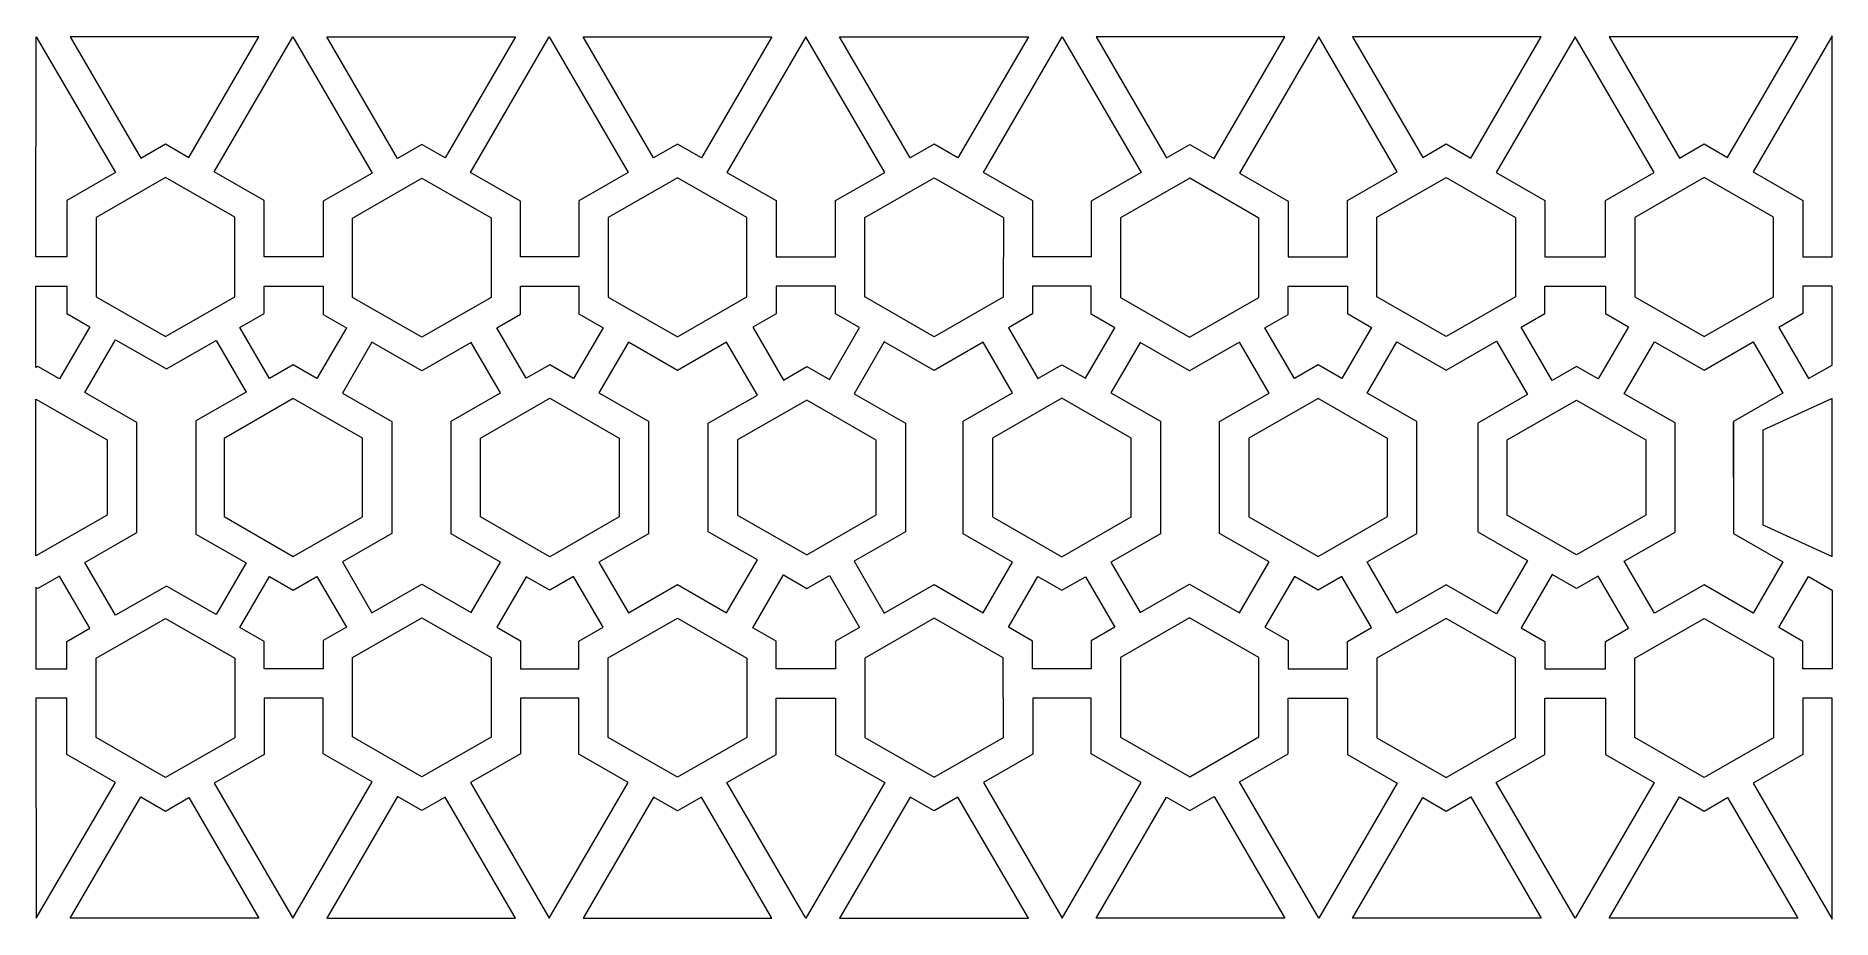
# Model space of a CAD drawing. Header units: millimetres. Extents: x -1200 to 1200, y -590 to 590.
import ezdxf

# ---------------------------------------------------------------- set-up
doc = ezdxf.new("R2010")
doc.units = ezdxf.units.MM
doc.header["$MEASUREMENT"] = 0
doc.layers.add('Layer 1', color=7, linetype='Continuous')

msp = doc.modelspace()

# ---------------------------------------------------------------- linework, layer by layer
at = {"layer": 'Layer 1', "color": 250, "lineweight": 20}
for points, knots in [([(-1199.7118, 589.0214), (-1199.7118, 589.0214), (-1200.0326, 294.9061), (-1200.0326, 294.9061), (-1200.0326, 294.9061), (-1158.7289, 294.9061), (-1158.7289, 294.9061), (-1158.7289, 294.9061), (-1158.7624, 370.1617), (-1158.7624, 370.1617), (-1158.7624, 370.1617), (-1093.84, 407.4419), (-1093.84, 407.4419), (-1093.84, 407.4419), (-1199.7118, 589.0214), (-1199.7118, 589.0214)], [0, 0, 0, 0, 0.2, 0.2, 0.2, 0.4, 0.4, 0.4, 0.6, 0.6, 0.6, 0.8, 0.8, 0.8, 1, 1, 1, 1]), ([(-1154.1511, 589.0214), (-1154.1511, 589.0214), (-901.9679, 589.0214), (-901.9679, 589.0214), (-901.9679, 589.0214), (-995.6646, 427.8179), (-995.6646, 427.8179), (-995.6646, 427.8179), (-1027.0639, 445.7811), (-1027.0639, 445.7811), (-1027.0639, 445.7811), (-1059.9258, 426.9176), (-1059.9258, 426.9176), (-1059.9258, 426.9176), (-1154.1511, 589.0214), (-1154.1511, 589.0214)], [0, 0, 0, 0, 0.2, 0.2, 0.2, 0.4, 0.4, 0.4, 0.6, 0.6, 0.6, 0.8, 0.8, 0.8, 1, 1, 1, 1]), ([(-816.0918, 294.9061), (-816.0918, 294.9061), (-816.1446, 369.2356), (-816.1446, 369.2356), (-816.1446, 369.2356), (-750.7879, 406.7694), (-750.7879, 406.7694), (-750.7879, 406.7694), (-856.7234, 589.0214), (-856.7234, 589.0214), (-856.7234, 589.0214), (-961.7137, 408.368), (-961.7137, 408.368), (-961.7137, 408.368), (-895.2633, 370.3014), (-895.2633, 370.3014), (-895.2633, 370.3014), (-895.2186, 294.9044), (-895.2186, 294.9044), (-895.2186, 294.9044), (-816.0918, 294.9061), (-816.0918, 294.9061)], [0, 0, 0, 0, 0.142857143, 0.142857143, 0.142857143, 0.285714286, 0.285714286, 0.285714286, 0.428571429, 0.428571429, 0.428571429, 0.571428571, 0.571428571, 0.571428571, 0.714285714, 0.714285714, 0.714285714, 0.857142857, 0.857142857, 0.857142857, 1, 1, 1, 1]), ([(-559.2957, 589.0214), (-559.2957, 589.0214), (-811.4629, 589.0214), (-811.4629, 589.0214), (-811.4629, 589.0214), (-716.8498, 426.2433), (-716.8498, 426.2433), (-716.8498, 426.2433), (-684.4237, 444.8585), (-684.4237, 444.8585), (-684.4237, 444.8585), (-653.4091, 427.1004), (-653.4091, 427.1004), (-653.4091, 427.1004), (-559.2957, 589.0214), (-559.2957, 589.0214)], [0, 0, 0, 0, 0.2, 0.2, 0.2, 0.4, 0.4, 0.4, 0.6, 0.6, 0.6, 0.8, 0.8, 0.8, 1, 1, 1, 1]), ([(-619.4567, 407.6541), (-619.4567, 407.6541), (-552.6262, 369.3804), (-552.6262, 369.3804), (-552.6262, 369.3804), (-552.5783, 294.9061), (-552.5783, 294.9061), (-552.5783, 294.9061), (-474.5661, 294.9061), (-474.5661, 294.9061), (-474.5661, 294.9061), (-474.6044, 369.8633), (-474.6044, 369.8633), (-474.6044, 369.8633), (-408.665, 407.742), (-408.665, 407.742), (-408.665, 407.742), (-514.0353, 589.0214), (-514.0353, 589.0214), (-514.0353, 589.0214), (-619.4567, 407.6541), (-619.4567, 407.6541)], [0, 0, 0, 0, 0.142857143, 0.142857143, 0.142857143, 0.285714286, 0.285714286, 0.285714286, 0.428571429, 0.428571429, 0.428571429, 0.571428571, 0.571428571, 0.571428571, 0.714285714, 0.714285714, 0.714285714, 0.857142857, 0.857142857, 0.857142857, 1, 1, 1, 1]), ([(-468.7925, 589.0214), (-468.7925, 589.0214), (-374.7524, 427.2212), (-374.7524, 427.2212), (-374.7524, 427.2212), (-342.8996, 445.512), (-342.8996, 445.512), (-342.8996, 445.512), (-310.745, 427.097), (-310.745, 427.097), (-310.745, 427.097), (-216.614, 589.0214), (-216.614, 589.0214), (-216.614, 589.0214), (-468.7925, 589.0214), (-468.7925, 589.0214)], [0, 0, 0, 0, 0.2, 0.2, 0.2, 0.4, 0.4, 0.4, 0.6, 0.6, 0.6, 0.8, 0.8, 0.8, 1, 1, 1, 1]), ([(-131.6944, 294.9044), (-131.6944, 294.9044), (-131.6417, 370.034), (-131.6417, 370.034), (-131.6417, 370.034), (-65.9434, 407.642), (-65.9434, 407.642), (-65.9434, 407.642), (-171.3728, 589.0214), (-171.3728, 589.0214), (-171.3728, 589.0214), (-276.7972, 407.642), (-276.7972, 407.642), (-276.7972, 407.642), (-211.099, 370.034), (-211.099, 370.034), (-211.099, 370.034), (-211.0527, 294.9061), (-211.0527, 294.9061), (-211.0527, 294.9061), (-131.6944, 294.9061), (-131.6944, 294.9061)], [0, 0, 0, 0, 0.142857143, 0.142857143, 0.142857143, 0.285714286, 0.285714286, 0.285714286, 0.428571429, 0.428571429, 0.428571429, 0.571428571, 0.571428571, 0.571428571, 0.714285714, 0.714285714, 0.714285714, 0.857142857, 0.857142857, 0.857142857, 1, 1, 1, 1]), ([(-31.9956, 427.097), (-31.9956, 427.097), (0.1542, 445.512), (0.1542, 445.512), (0.1542, 445.512), (32.0054, 427.2212), (32.0054, 427.2212), (32.0054, 427.2212), (126.0469, 589.0214), (126.0469, 589.0214), (126.0469, 589.0214), (-126.1251, 589.0214), (-126.1251, 589.0214), (-126.1251, 589.0214), (-31.9956, 427.097), (-31.9956, 427.097)], [0, 0, 0, 0, 0.2, 0.2, 0.2, 0.4, 0.4, 0.4, 0.6, 0.6, 0.6, 0.8, 0.8, 0.8, 1, 1, 1, 1]), ([(131.8239, 294.9061), (131.8239, 294.9061), (209.8473, 294.9061), (209.8473, 294.9061), (209.8473, 294.9061), (209.8856, 369.3804), (209.8856, 369.3804), (209.8856, 369.3804), (276.716, 407.6541), (276.716, 407.6541), (276.716, 407.6541), (171.3091, 589.0214), (171.3091, 589.0214), (171.3091, 589.0214), (65.9387, 407.742), (65.9387, 407.742), (65.9387, 407.742), (131.875, 369.8633), (131.875, 369.8633), (131.875, 369.8633), (131.8239, 294.9061), (131.8239, 294.9061)], [0, 0, 0, 0, 0.142857143, 0.142857143, 0.142857143, 0.285714286, 0.285714286, 0.285714286, 0.428571429, 0.428571429, 0.428571429, 0.571428571, 0.571428571, 0.571428571, 0.714285714, 0.714285714, 0.714285714, 0.857142857, 0.857142857, 0.857142857, 1, 1, 1, 1]), ([(216.563, 589.0214), (216.563, 589.0214), (468.7367, 589.0214), (468.7367, 589.0214), (468.7367, 589.0214), (374.1203, 426.2433), (374.1203, 426.2433), (374.1203, 426.2433), (341.6879, 444.8585), (341.6879, 444.8585), (341.6879, 444.8585), (310.6637, 427.1004), (310.6637, 427.1004), (310.6637, 427.1004), (216.563, 589.0214), (216.563, 589.0214)], [0, 0, 0, 0, 0.2, 0.2, 0.2, 0.4, 0.4, 0.4, 0.6, 0.6, 0.6, 0.8, 0.8, 0.8, 1, 1, 1, 1]), ([(473.3529, 294.9044), (473.3529, 294.9044), (473.3975, 369.2356), (473.3975, 369.2356), (473.3975, 369.2356), (408.0425, 406.7694), (408.0425, 406.7694), (408.0425, 406.7694), (513.9844, 589.0214), (513.9844, 589.0214), (513.9844, 589.0214), (618.9747, 408.368), (618.9747, 408.368), (618.9747, 408.368), (552.5243, 370.3014), (552.5243, 370.3014), (552.5243, 370.3014), (552.47, 294.9044), (552.47, 294.9044), (552.47, 294.9044), (473.3529, 294.9044), (473.3529, 294.9044)], [0, 0, 0, 0, 0.142857143, 0.142857143, 0.142857143, 0.285714286, 0.285714286, 0.285714286, 0.428571429, 0.428571429, 0.428571429, 0.571428571, 0.571428571, 0.571428571, 0.714285714, 0.714285714, 0.714285714, 0.857142857, 0.857142857, 0.857142857, 1, 1, 1, 1]), ([(811.4009, 589.0214), (811.4009, 589.0214), (717.1884, 426.9176), (717.1884, 426.9176), (717.1884, 426.9176), (684.3169, 445.7811), (684.3169, 445.7811), (684.3169, 445.7811), (652.9223, 427.8179), (652.9223, 427.8179), (652.9223, 427.8179), (559.224, 589.0214), (559.224, 589.0214), (559.224, 589.0214), (811.4009, 589.0214), (811.4009, 589.0214)], [0, 0, 0, 0, 0.2, 0.2, 0.2, 0.4, 0.4, 0.4, 0.6, 0.6, 0.6, 0.8, 0.8, 0.8, 1, 1, 1, 1]), ([(897.328, 294.9061), (897.328, 294.9061), (815.9898, 294.9061), (815.9898, 294.9061), (815.9898, 294.9061), (816.0362, 370.1617), (816.0362, 370.1617), (816.0362, 370.1617), (751.1011, 407.4419), (751.1011, 407.4419), (751.1011, 407.4419), (856.6469, 589.0214), (856.6469, 589.0214), (856.6469, 589.0214), (962.1913, 407.4419), (962.1913, 407.4419), (962.1913, 407.4419), (897.2769, 370.1617), (897.2769, 370.1617), (897.2769, 370.1617), (897.328, 294.9061), (897.328, 294.9061)], [0, 0, 0, 0, 0.142857143, 0.142857143, 0.142857143, 0.285714286, 0.285714286, 0.285714286, 0.428571429, 0.428571429, 0.428571429, 0.571428571, 0.571428571, 0.571428571, 0.714285714, 0.714285714, 0.714285714, 0.857142857, 0.857142857, 0.857142857, 1, 1, 1, 1]), ([(901.9105, 589.0214), (901.9105, 589.0214), (1154.0779, 589.0214), (1154.0779, 589.0214), (1154.0779, 589.0214), (1060.3747, 427.8179), (1060.3747, 427.8179), (1060.3747, 427.8179), (1028.9945, 445.7811), (1028.9945, 445.7811), (1028.9945, 445.7811), (996.131, 426.9176), (996.131, 426.9176), (996.131, 426.9176), (901.9105, 589.0214), (901.9105, 589.0214)], [0, 0, 0, 0, 0.2, 0.2, 0.2, 0.4, 0.4, 0.4, 0.6, 0.6, 0.6, 0.8, 0.8, 0.8, 1, 1, 1, 1]), ([(1199.9674, 590.1338), (1199.9674, 590.1338), (1094.3209, 408.368), (1094.3209, 408.368), (1094.3209, 408.368), (1160.7951, 370.3014), (1160.7951, 370.3014), (1160.7951, 370.3014), (1160.8415, 294.9061), (1160.8415, 294.9061), (1160.8415, 294.9061), (1199.9674, 294.9061), (1199.9674, 294.9061), (1199.9674, 294.9061), (1199.9674, 590.1303), (1199.9674, 590.1303)], [0, 0, 0, 0, 0.2, 0.2, 0.2, 0.4, 0.4, 0.4, 0.6, 0.6, 0.6, 0.8, 0.8, 0.8, 1, 1, 1, 1]), ([(-934.3748, 241.6493), (-934.3748, 241.6493), (-1026.9011, 188.5098), (-1026.9011, 188.5098), (-1026.9011, 188.5098), (-1119.5105, 241.5338), (-1119.5105, 241.5338), (-1119.5105, 241.5338), (-1119.5727, 347.699), (-1119.5727, 347.699), (-1119.5727, 347.699), (-1027.024, 400.8402), (-1027.024, 400.8402), (-1027.024, 400.8402), (-934.437, 347.8163), (-934.437, 347.8163), (-934.437, 347.8163), (-934.3748, 241.6493), (-934.3748, 241.6493)], [0, 0, 0, 0, 0.166666667, 0.166666667, 0.166666667, 0.333333333, 0.333333333, 0.333333333, 0.5, 0.5, 0.5, 0.666666667, 0.666666667, 0.666666667, 0.833333333, 0.833333333, 0.833333333, 1, 1, 1, 1]), ([(-591.7377, 240.725), (-591.7377, 240.725), (-684.28, 187.5854), (-684.28, 187.5854), (-684.28, 187.5854), (-776.8686, 240.6145), (-776.8686, 240.6145), (-776.8686, 240.6145), (-776.934, 346.7763), (-776.934, 346.7763), (-776.934, 346.7763), (-684.4078, 399.9193), (-684.4078, 399.9193), (-684.4078, 399.9193), (-591.7968, 346.8954), (-591.7968, 346.8954), (-591.7968, 346.8954), (-591.7377, 240.7266), (-591.7377, 240.7266)], [0, 0, 0, 0, 0.166666667, 0.166666667, 0.166666667, 0.333333333, 0.333333333, 0.333333333, 0.5, 0.5, 0.5, 0.666666667, 0.666666667, 0.666666667, 0.833333333, 0.833333333, 0.833333333, 1, 1, 1, 1]), ([(-250.212, 241.3527), (-250.212, 241.3527), (-342.7368, 188.2149), (-342.7368, 188.2149), (-342.7368, 188.2149), (-435.3461, 241.244), (-435.3461, 241.244), (-435.3461, 241.244), (-435.4068, 347.4213), (-435.4068, 347.4213), (-435.4068, 347.4213), (-342.8612, 400.5574), (-342.8612, 400.5574), (-342.8612, 400.5574), (-250.2743, 347.5213), (-250.2743, 347.5213), (-250.2743, 347.5213), (-250.212, 241.3527), (-250.212, 241.3527)], [0, 0, 0, 0, 0.166666667, 0.166666667, 0.166666667, 0.333333333, 0.333333333, 0.333333333, 0.5, 0.5, 0.5, 0.666666667, 0.666666667, 0.666666667, 0.833333333, 0.833333333, 0.833333333, 1, 1, 1, 1]), ([(-92.5302, 241.3527), (-92.5302, 241.3527), (0.0009, 188.2149), (0.0009, 188.2149), (0.0009, 188.2149), (92.599, 241.244), (92.599, 241.244), (92.599, 241.244), (92.6598, 347.4213), (92.6598, 347.4213), (92.6598, 347.4213), (0.1366, 400.5574), (0.1366, 400.5574), (0.1366, 400.5574), (-92.4712, 347.5213), (-92.4712, 347.5213), (-92.4712, 347.5213), (-92.5302, 241.3527), (-92.5302, 241.3527)], [0, 0, 0, 0, 0.166666667, 0.166666667, 0.166666667, 0.333333333, 0.333333333, 0.333333333, 0.5, 0.5, 0.5, 0.666666667, 0.666666667, 0.666666667, 0.833333333, 0.833333333, 0.833333333, 1, 1, 1, 1]), ([(248.997, 240.725), (248.997, 240.725), (341.5489, 187.5854), (341.5489, 187.5854), (341.5489, 187.5854), (434.1327, 240.6145), (434.1327, 240.6145), (434.1327, 240.6145), (434.1998, 346.7763), (434.1998, 346.7763), (434.1998, 346.7763), (341.6671, 399.9193), (341.6671, 399.9193), (341.6671, 399.9193), (249.0578, 346.8954), (249.0578, 346.8954), (249.0578, 346.8954), (248.997, 240.7266), (248.997, 240.7266)], [0, 0, 0, 0, 0.166666667, 0.166666667, 0.166666667, 0.333333333, 0.333333333, 0.333333333, 0.5, 0.5, 0.5, 0.666666667, 0.666666667, 0.666666667, 0.833333333, 0.833333333, 0.833333333, 1, 1, 1, 1]), ([(591.6373, 241.6493), (591.6373, 241.6493), (684.1605, 188.5098), (684.1605, 188.5098), (684.1605, 188.5098), (776.7666, 241.5338), (776.7666, 241.5338), (776.7666, 241.5338), (776.8225, 347.699), (776.8225, 347.699), (776.8225, 347.699), (684.2977, 400.8402), (684.2977, 400.8402), (684.2977, 400.8402), (591.6964, 347.8163), (591.6964, 347.8163), (591.6964, 347.8163), (591.6373, 241.6493), (591.6373, 241.6493)], [0, 0, 0, 0, 0.166666667, 0.166666667, 0.166666667, 0.333333333, 0.333333333, 0.333333333, 0.5, 0.5, 0.5, 0.666666667, 0.666666667, 0.666666667, 0.833333333, 0.833333333, 0.833333333, 1, 1, 1, 1]), ([(1121.6821, 241.6493), (1121.6821, 241.6493), (1029.1351, 188.5098), (1029.1351, 188.5098), (1029.1351, 188.5098), (936.5496, 241.5338), (936.5496, 241.5338), (936.5496, 241.5338), (936.4874, 347.699), (936.4874, 347.699), (936.4874, 347.699), (1029.0121, 400.8402), (1029.0121, 400.8402), (1029.0121, 400.8402), (1121.623, 347.8163), (1121.623, 347.8163), (1121.623, 347.8163), (1121.6821, 241.6493), (1121.6821, 241.6493)], [0, 0, 0, 0, 0.166666667, 0.166666667, 0.166666667, 0.333333333, 0.333333333, 0.333333333, 0.5, 0.5, 0.5, 0.666666667, 0.666666667, 0.666666667, 0.833333333, 0.833333333, 0.833333333, 1, 1, 1, 1]), ([(-1200.0326, 255.9806), (-1200.0326, 255.9806), (-1200.0326, 147.0525), (-1200.0326, 147.0525), (-1200.0326, 147.0525), (-1197.5721, 148.465), (-1197.5721, 148.465), (-1197.5721, 148.465), (-1168.678, 131.9056), (-1168.678, 131.9056), (-1168.678, 131.9056), (-1128.1901, 201.5717), (-1128.1901, 201.5717), (-1128.1901, 201.5717), (-1158.6841, 219.04), (-1158.6841, 219.04), (-1158.6841, 219.04), (-1158.6922, 255.9806), (-1158.6922, 255.9806), (-1158.6922, 255.9806), (-1200.0326, 255.9806), (-1200.0326, 255.9806)], [0, 0, 0, 0, 0.142857143, 0.142857143, 0.142857143, 0.285714286, 0.285714286, 0.285714286, 0.428571429, 0.428571429, 0.428571429, 0.571428571, 0.571428571, 0.571428571, 0.714285714, 0.714285714, 0.714285714, 0.857142857, 0.857142857, 0.857142857, 1, 1, 1, 1]), ([(-824.473, 132.3557), (-824.473, 132.3557), (-784.9703, 200.318), (-784.9703, 200.318), (-784.9703, 200.318), (-816.0456, 218.1122), (-816.0456, 218.1122), (-816.0456, 218.1122), (-816.0775, 255.9806), (-816.0775, 255.9806), (-816.0775, 255.9806), (-895.1851, 255.9806), (-895.1851, 255.9806), (-895.1851, 255.9806), (-895.1643, 219.1901), (-895.1643, 219.1901), (-895.1643, 219.1901), (-927.4051, 200.6888), (-927.4051, 200.6888), (-927.4051, 200.6888), (-887.7284, 132.4298), (-887.7284, 132.4298), (-887.7284, 132.4298), (-856.2093, 150.5207), (-856.2093, 150.5207), (-856.2093, 150.5207), (-824.473, 132.3557), (-824.473, 132.3557)], [0, 0, 0, 0, 0.111111111, 0.111111111, 0.111111111, 0.222222222, 0.222222222, 0.222222222, 0.333333333, 0.333333333, 0.333333333, 0.444444444, 0.444444444, 0.444444444, 0.555555556, 0.555555556, 0.555555556, 0.666666667, 0.666666667, 0.666666667, 0.777777778, 0.777777778, 0.777777778, 0.888888889, 0.888888889, 0.888888889, 1, 1, 1, 1]), ([(-545.1903, 132.6575), (-545.1903, 132.6575), (-513.4748, 150.8656), (-513.4748, 150.8656), (-513.4748, 150.8656), (-481.6396, 132.6195), (-481.6396, 132.6195), (-481.6396, 132.6195), (-442.2982, 200.3025), (-442.2982, 200.3025), (-442.2982, 200.3025), (-474.5182, 218.759), (-474.5182, 218.759), (-474.5182, 218.759), (-474.5311, 255.9806), (-474.5311, 255.9806), (-474.5311, 255.9806), (-552.5704, 255.9806), (-552.5704, 255.9806), (-552.5704, 255.9806), (-552.5385, 218.2726), (-552.5385, 218.2726), (-552.5385, 218.2726), (-584.3258, 200.0197), (-584.3258, 200.0197), (-584.3258, 200.0197), (-545.1903, 132.6575), (-545.1903, 132.6575)], [0, 0, 0, 0, 0.111111111, 0.111111111, 0.111111111, 0.222222222, 0.222222222, 0.222222222, 0.333333333, 0.333333333, 0.333333333, 0.444444444, 0.444444444, 0.444444444, 0.555555556, 0.555555556, 0.555555556, 0.666666667, 0.666666667, 0.666666667, 0.777777778, 0.777777778, 0.777777778, 0.888888889, 0.888888889, 0.888888889, 1, 1, 1, 1]), ([(-201.1705, 130.3517), (-201.1705, 130.3517), (-169.8686, 148.2736), (-169.8686, 148.2736), (-169.8686, 148.2736), (-139.8712, 131.0381), (-139.8712, 131.0381), (-139.8712, 131.0381), (-99.5558, 200.4301), (-99.5558, 200.4301), (-99.5558, 200.4301), (-131.7391, 218.9038), (-131.7391, 218.9038), (-131.7391, 218.9038), (-131.704, 255.9806), (-131.704, 255.9806), (-131.704, 255.9806), (-211.0303, 255.9806), (-211.0303, 255.9806), (-211.0303, 255.9806), (-211.0016, 218.9038), (-211.0016, 218.9038), (-211.0016, 218.9038), (-242.2285, 200.9871), (-242.2285, 200.9871), (-242.2285, 200.9871), (-201.1673, 130.3517), (-201.1673, 130.3517)], [0, 0, 0, 0, 0.111111111, 0.111111111, 0.111111111, 0.222222222, 0.222222222, 0.222222222, 0.333333333, 0.333333333, 0.333333333, 0.444444444, 0.444444444, 0.444444444, 0.555555556, 0.555555556, 0.555555556, 0.666666667, 0.666666667, 0.666666667, 0.777777778, 0.777777778, 0.777777778, 0.888888889, 0.888888889, 0.888888889, 1, 1, 1, 1]), ([(99.5639, 200.3059), (99.5639, 200.3059), (131.7712, 218.759), (131.7712, 218.759), (131.7712, 218.759), (131.8031, 255.9806), (131.8031, 255.9806), (131.8031, 255.9806), (209.8202, 255.9806), (209.8202, 255.9806), (209.8202, 255.9806), (209.8089, 218.2726), (209.8089, 218.2726), (209.8089, 218.2726), (241.6011, 200.0197), (241.6011, 200.0197), (241.6011, 200.0197), (202.4514, 132.6575), (202.4514, 132.6575), (202.4514, 132.6575), (170.7518, 150.8656), (170.7518, 150.8656), (170.7518, 150.8656), (138.9037, 132.6195), (138.9037, 132.6195), (138.9037, 132.6195), (99.5639, 200.3059), (99.5639, 200.3059)], [0, 0, 0, 0, 0.111111111, 0.111111111, 0.111111111, 0.222222222, 0.222222222, 0.222222222, 0.333333333, 0.333333333, 0.333333333, 0.444444444, 0.444444444, 0.444444444, 0.555555556, 0.555555556, 0.555555556, 0.666666667, 0.666666667, 0.666666667, 0.777777778, 0.777777778, 0.777777778, 0.888888889, 0.888888889, 0.888888889, 1, 1, 1, 1]), ([(584.666, 200.6888), (584.666, 200.6888), (552.4237, 219.1901), (552.4237, 219.1901), (552.4237, 219.1901), (552.4587, 255.9806), (552.4587, 255.9806), (552.4587, 255.9806), (473.3368, 255.9806), (473.3368, 255.9806), (473.3368, 255.9806), (473.3113, 218.1122), (473.3113, 218.1122), (473.3113, 218.1122), (442.2249, 200.318), (442.2249, 200.318), (442.2249, 200.318), (481.7292, 132.3557), (481.7292, 132.3557), (481.7292, 132.3557), (513.4718, 150.5207), (513.4718, 150.5207), (513.4718, 150.5207), (544.9877, 132.4298), (544.9877, 132.4298), (544.9877, 132.4298), (584.666, 200.6888), (584.666, 200.6888)], [0, 0, 0, 0, 0.111111111, 0.111111111, 0.111111111, 0.222222222, 0.222222222, 0.222222222, 0.333333333, 0.333333333, 0.333333333, 0.444444444, 0.444444444, 0.444444444, 0.555555556, 0.555555556, 0.555555556, 0.666666667, 0.666666667, 0.666666667, 0.777777778, 0.777777778, 0.777777778, 0.888888889, 0.888888889, 0.888888889, 1, 1, 1, 1]), ([(825.9118, 129.7567), (825.9118, 129.7567), (858.4624, 148.465), (858.4624, 148.465), (858.4624, 148.465), (887.3581, 131.9056), (887.3581, 131.9056), (887.3581, 131.9056), (927.8523, 201.5717), (927.8523, 201.5717), (927.8523, 201.5717), (897.3759, 219.04), (897.3759, 219.04), (897.3759, 219.04), (897.3407, 255.9806), (897.3407, 255.9806), (897.3407, 255.9806), (815.9579, 255.9806), (815.9579, 255.9806), (815.9579, 255.9806), (815.9355, 219.04), (815.9355, 219.04), (815.9355, 219.04), (784.4819, 201.0181), (784.4819, 201.0181), (784.4819, 201.0181), (825.9118, 129.7567), (825.9118, 129.7567)], [0, 0, 0, 0, 0.111111111, 0.111111111, 0.111111111, 0.222222222, 0.222222222, 0.222222222, 0.333333333, 0.333333333, 0.333333333, 0.444444444, 0.444444444, 0.444444444, 0.555555556, 0.555555556, 0.555555556, 0.666666667, 0.666666667, 0.666666667, 0.777777778, 0.777777778, 0.777777778, 0.888888889, 0.888888889, 0.888888889, 1, 1, 1, 1]), ([(1199.9674, 255.9806), (1199.9674, 255.9806), (1199.9674, 150.4431), (1199.9674, 150.4431), (1199.9674, 150.4431), (1168.3285, 132.4333), (1168.3285, 132.4333), (1168.3285, 132.4333), (1128.6534, 200.6888), (1128.6534, 200.6888), (1128.6534, 200.6888), (1160.8751, 219.1901), (1160.8751, 219.1901), (1160.8751, 219.1901), (1160.8543, 255.9806), (1160.8543, 255.9806), (1160.8543, 255.9806), (1199.9674, 255.9806), (1199.9674, 255.9806)], [0, 0, 0, 0, 0.166666667, 0.166666667, 0.166666667, 0.333333333, 0.333333333, 0.333333333, 0.5, 0.5, 0.5, 0.666666667, 0.666666667, 0.666666667, 0.833333333, 0.833333333, 0.833333333, 1, 1, 1, 1]), ([(-1064.9795, 0.1355), (-1064.9795, 0.1355), (-1065.0146, -73.5179), (-1065.0146, -73.5179), (-1065.0146, -73.5179), (-1134.7335, -113.4472), (-1134.7335, -113.4472), (-1134.7335, -113.4472), (-1093.7841, -183.8998), (-1093.7841, -183.8998), (-1093.7841, -183.8998), (-1025.6908, -144.8932), (-1025.6908, -144.8932), (-1025.6908, -144.8932), (-959.3984, -182.9427), (-959.3984, -182.9427), (-959.3984, -182.9427), (-919.2985, -113.9284), (-919.2985, -113.9284), (-919.2985, -113.9284), (-986.2967, -75.4667), (-986.2967, -75.4667), (-986.2967, -75.4667), (-986.252, 0.1355), (-986.252, 0.1355), (-986.252, 0.1355), (-986.2967, 75.7222), (-986.2967, 75.7222), (-986.2967, 75.7222), (-919.2985, 114.1924), (-919.2985, 114.1924), (-919.2985, 114.1924), (-959.3984, 183.1946), (-959.3984, 183.1946), (-959.3984, 183.1946), (-1025.6908, 145.1452), (-1025.6908, 145.1452), (-1025.6908, 145.1452), (-1093.7873, 184.157), (-1093.7873, 184.157), (-1093.7873, 184.157), (-1134.7335, 113.7043), (-1134.7335, 113.7043), (-1134.7335, 113.7043), (-1065.0146, 73.7889), (-1065.0146, 73.7889), (-1065.0146, 73.7889), (-1064.9795, 0.1355), (-1064.9795, 0.1355)], [0, 0, 0, 0, 0.0625, 0.0625, 0.0625, 0.125, 0.125, 0.125, 0.1875, 0.1875, 0.1875, 0.25, 0.25, 0.25, 0.3125, 0.3125, 0.3125, 0.375, 0.375, 0.375, 0.4375, 0.4375, 0.4375, 0.5, 0.5, 0.5, 0.5625, 0.5625, 0.5625, 0.625, 0.625, 0.625, 0.6875, 0.6875, 0.6875, 0.75, 0.75, 0.75, 0.8125, 0.8125, 0.8125, 0.875, 0.875, 0.875, 0.9375, 0.9375, 0.9375, 1, 1, 1, 1]), ([(-724.3671, 0.1355), (-724.3671, 0.1355), (-724.4006, 75.0495), (-724.4006, 75.0495), (-724.4006, 75.0495), (-790.5237, 112.9058), (-790.5237, 112.9058), (-790.5237, 112.9058), (-751.0194, 180.8647), (-751.0194, 180.8647), (-751.0194, 180.8647), (-684.2464, 142.6411), (-684.2464, 142.6411), (-684.2464, 142.6411), (-618.2624, 180.5336), (-618.2624, 180.5336), (-618.2624, 180.5336), (-579.1029, 113.1646), (-579.1029, 113.1646), (-579.1029, 113.1646), (-645.1908, 75.2237), (-645.1908, 75.2237), (-645.1908, 75.2237), (-645.1397, 0.1355), (-645.1397, 0.1355), (-645.1397, 0.1355), (-645.1908, -74.9752), (-645.1908, -74.9752), (-645.1908, -74.9752), (-579.1029, -112.9195), (-579.1029, -112.9195), (-579.1029, -112.9195), (-618.2624, -180.2799), (-618.2624, -180.2799), (-618.2624, -180.2799), (-684.2464, -142.3857), (-684.2464, -142.3857), (-684.2464, -142.3857), (-751.0194, -180.6058), (-751.0194, -180.6058), (-751.0194, -180.6058), (-790.5237, -112.6452), (-790.5237, -112.6452), (-790.5237, -112.6452), (-724.4006, -74.7941), (-724.4006, -74.7941), (-724.4006, -74.7941), (-724.3671, 0.1355), (-724.3671, 0.1355)], [0, 0, 0, 0, 0.0625, 0.0625, 0.0625, 0.125, 0.125, 0.125, 0.1875, 0.1875, 0.1875, 0.25, 0.25, 0.25, 0.3125, 0.3125, 0.3125, 0.375, 0.375, 0.375, 0.4375, 0.4375, 0.4375, 0.5, 0.5, 0.5, 0.5625, 0.5625, 0.5625, 0.625, 0.625, 0.625, 0.6875, 0.6875, 0.6875, 0.75, 0.75, 0.75, 0.8125, 0.8125, 0.8125, 0.875, 0.875, 0.875, 0.9375, 0.9375, 0.9375, 1, 1, 1, 1]), ([(-301.7076, 0.1355), (-301.7076, 0.1355), (-301.6757, 72.799), (-301.6757, 72.799), (-301.6757, 72.799), (-236.0811, 110.3431), (-236.0811, 110.3431), (-236.0811, 110.3431), (-277.1086, 180.9406), (-277.1086, 180.9406), (-277.1086, 180.9406), (-342.7224, 143.274), (-342.7224, 143.274), (-342.7224, 143.274), (-408.3536, 180.8647), (-408.3536, 180.8647), (-408.3536, 180.8647), (-447.695, 113.1749), (-447.695, 113.1749), (-447.695, 113.1749), (-381.6773, 75.379), (-381.6773, 75.379), (-381.6773, 75.379), (-381.6343, 0.1355), (-381.6343, 0.1355), (-381.6343, 0.1355), (-381.6773, -75.1149), (-381.6773, -75.1149), (-381.6773, -75.1149), (-447.695, -112.9264), (-447.695, -112.9264), (-447.695, -112.9264), (-408.3536, -180.5955), (-408.3536, -180.5955), (-408.3536, -180.5955), (-342.7224, -143.01), (-342.7224, -143.01), (-342.7224, -143.01), (-277.1086, -180.6938), (-277.1086, -180.6938), (-277.1086, -180.6938), (-236.0811, -110.0929), (-236.0811, -110.0929), (-236.0811, -110.0929), (-301.6757, -72.535), (-301.6757, -72.535), (-301.6757, -72.535), (-301.706, 0.1355), (-301.706, 0.1355)], [0, 0, 0, 0, 0.0625, 0.0625, 0.0625, 0.125, 0.125, 0.125, 0.1875, 0.1875, 0.1875, 0.25, 0.25, 0.25, 0.3125, 0.3125, 0.3125, 0.375, 0.375, 0.375, 0.4375, 0.4375, 0.4375, 0.5, 0.5, 0.5, 0.5625, 0.5625, 0.5625, 0.625, 0.625, 0.625, 0.6875, 0.6875, 0.6875, 0.75, 0.75, 0.75, 0.8125, 0.8125, 0.8125, 0.875, 0.875, 0.875, 0.9375, 0.9375, 0.9375, 1, 1, 1, 1]), ([(38.9064, 0.1355), (38.9064, 0.1355), (38.9383, -75.1149), (38.9383, -75.1149), (38.9383, -75.1149), (104.9528, -112.9264), (104.9528, -112.9264), (104.9528, -112.9264), (65.6146, -180.5955), (65.6146, -180.5955), (65.6146, -180.5955), (-0.0215, -143.01), (-0.0215, -143.01), (-0.0215, -143.01), (-66.582, -181.2508), (-66.582, -181.2508), (-66.582, -181.2508), (-106.923, -111.852), (-106.923, -111.852), (-106.923, -111.852), (-38.1638, -72.3746), (-38.1638, -72.3746), (-38.1638, -72.3746), (-38.2101, 0.1355), (-38.2101, 0.1355), (-38.2101, 0.1355), (-38.1638, 72.6282), (-38.1638, 72.6282), (-38.1638, 72.6282), (-106.923, 112.1126), (-106.923, 112.1126), (-106.923, 112.1126), (-66.582, 181.4942), (-66.582, 181.4942), (-66.582, 181.4942), (-0.0215, 143.274), (-0.0215, 143.274), (-0.0215, 143.274), (65.6146, 180.8647), (65.6146, 180.8647), (65.6146, 180.8647), (104.9528, 113.1749), (104.9528, 113.1749), (104.9528, 113.1749), (38.9383, 75.379), (38.9383, 75.379), (38.9383, 75.379), (38.9064, 0.1355), (38.9064, 0.1355)], [0, 0, 0, 0, 0.0625, 0.0625, 0.0625, 0.125, 0.125, 0.125, 0.1875, 0.1875, 0.1875, 0.25, 0.25, 0.25, 0.3125, 0.3125, 0.3125, 0.375, 0.375, 0.375, 0.4375, 0.4375, 0.4375, 0.5, 0.5, 0.5, 0.5625, 0.5625, 0.5625, 0.625, 0.625, 0.625, 0.6875, 0.6875, 0.6875, 0.75, 0.75, 0.75, 0.8125, 0.8125, 0.8125, 0.875, 0.875, 0.875, 0.9375, 0.9375, 0.9375, 1, 1, 1, 1]), ([(381.6281, 0.1355), (381.6281, 0.1355), (381.6711, -74.7941), (381.6711, -74.7941), (381.6711, -74.7941), (447.7767, -112.6452), (447.7767, -112.6452), (447.7767, -112.6452), (408.274, -180.6058), (408.274, -180.6058), (408.274, -180.6058), (341.5042, -142.3857), (341.5042, -142.3857), (341.5042, -142.3857), (275.5168, -180.2799), (275.5168, -180.2799), (275.5168, -180.2799), (236.3623, -112.9195), (236.3623, -112.9195), (236.3623, -112.9195), (302.4454, -74.9752), (302.4454, -74.9752), (302.4454, -74.9752), (302.4072, 0.1355), (302.4072, 0.1355), (302.4072, 0.1355), (302.4454, 75.2237), (302.4454, 75.2237), (302.4454, 75.2237), (236.3623, 113.1646), (236.3623, 113.1646), (236.3623, 113.1646), (275.5168, 180.5336), (275.5168, 180.5336), (275.5168, 180.5336), (341.5042, 142.6411), (341.5042, 142.6411), (341.5042, 142.6411), (408.274, 180.8647), (408.274, 180.8647), (408.274, 180.8647), (447.7767, 112.9058), (447.7767, 112.9058), (447.7767, 112.9058), (381.6711, 75.0495), (381.6711, 75.0495), (381.6711, 75.0495), (381.6281, 0.1355), (381.6281, 0.1355)], [0, 0, 0, 0, 0.0625, 0.0625, 0.0625, 0.125, 0.125, 0.125, 0.1875, 0.1875, 0.1875, 0.25, 0.25, 0.25, 0.3125, 0.3125, 0.3125, 0.375, 0.375, 0.375, 0.4375, 0.4375, 0.4375, 0.5, 0.5, 0.5, 0.5625, 0.5625, 0.5625, 0.625, 0.625, 0.625, 0.6875, 0.6875, 0.6875, 0.75, 0.75, 0.75, 0.8125, 0.8125, 0.8125, 0.875, 0.875, 0.875, 0.9375, 0.9375, 0.9375, 1, 1, 1, 1]), ([(645.14, 0.1355), (645.14, 0.1355), (645.1766, -74.6286), (645.1766, -74.6286), (645.1766, -74.6286), (578.9083, -112.6953), (578.9083, -112.6953), (578.9083, -112.6953), (618.5802, -180.9525), (618.5802, -180.9525), (618.5802, -180.9525), (684.1429, -143.3066), (684.1429, -143.3066), (684.1429, -143.3066), (751.4954, -181.8786), (751.4954, -181.8786), (751.4954, -181.8786), (792.9444, -110.5706), (792.9444, -110.5706), (792.9444, -110.5706), (726.7655, -72.5677), (726.7655, -72.5677), (726.7655, -72.5677), (726.799, 0.1355), (726.799, 0.1355), (726.799, 0.1355), (726.7655, 72.8214), (726.7655, 72.8214), (726.7655, 72.8214), (792.9444, 110.8312), (792.9444, 110.8312), (792.9444, 110.8312), (751.4954, 182.1409), (751.4954, 182.1409), (751.4954, 182.1409), (684.1429, 143.5637), (684.1429, 143.5637), (684.1429, 143.5637), (618.5802, 181.2027), (618.5802, 181.2027), (618.5802, 181.2027), (578.9083, 112.9489), (578.9083, 112.9489), (578.9083, 112.9489), (645.1766, 74.8909), (645.1766, 74.8909), (645.1766, 74.8909), (645.14, 0.1355), (645.14, 0.1355)], [0, 0, 0, 0, 0.0625, 0.0625, 0.0625, 0.125, 0.125, 0.125, 0.1875, 0.1875, 0.1875, 0.25, 0.25, 0.25, 0.3125, 0.3125, 0.3125, 0.375, 0.375, 0.375, 0.4375, 0.4375, 0.4375, 0.5, 0.5, 0.5, 0.5625, 0.5625, 0.5625, 0.625, 0.625, 0.625, 0.6875, 0.6875, 0.6875, 0.75, 0.75, 0.75, 0.8125, 0.8125, 0.8125, 0.875, 0.875, 0.875, 0.9375, 0.9375, 0.9375, 1, 1, 1, 1]), ([(990.3046, 0.1355), (990.3046, 0.1355), (990.2695, -72.7195), (990.2695, -72.7195), (990.2695, -72.7195), (922.2734, -111.6588), (922.2734, -111.6588), (922.2734, -111.6588), (962.7629, -181.3284), (962.7629, -181.3284), (962.7629, -181.3284), (1029.1734, -143.3066), (1029.1734, -143.3066), (1029.1734, -143.3066), (1094.7152, -180.9525), (1094.7152, -180.9525), (1094.7152, -180.9525), (1134.3888, -112.6918), (1134.3888, -112.6918), (1134.3888, -112.6918), (1068.1236, -74.6286), (1068.1236, -74.6286), (1068.1236, -74.6286), (1068.1763, 0.1355), (1068.1763, 0.1355), (1068.1763, 0.1355), (1068.1236, 74.8909), (1068.1236, 74.8909), (1068.1236, 74.8909), (1134.3888, 112.9489), (1134.3888, 112.9489), (1134.3888, 112.9489), (1094.7152, 181.2027), (1094.7152, 181.2027), (1094.7152, 181.2027), (1029.1734, 143.5637), (1029.1734, 143.5637), (1029.1734, 143.5637), (962.7629, 181.589), (962.7629, 181.589), (962.7629, 181.589), (922.2734, 111.9228), (922.2734, 111.9228), (922.2734, 111.9228), (990.2695, 72.9853), (990.2695, 72.9853), (990.2695, 72.9853), (990.3046, 0.1355), (990.3046, 0.1355)], [0, 0, 0, 0, 0.0625, 0.0625, 0.0625, 0.125, 0.125, 0.125, 0.1875, 0.1875, 0.1875, 0.25, 0.25, 0.25, 0.3125, 0.3125, 0.3125, 0.375, 0.375, 0.375, 0.4375, 0.4375, 0.4375, 0.5, 0.5, 0.5, 0.5625, 0.5625, 0.5625, 0.625, 0.625, 0.625, 0.6875, 0.6875, 0.6875, 0.75, 0.75, 0.75, 0.8125, 0.8125, 0.8125, 0.875, 0.875, 0.875, 0.9375, 0.9375, 0.9375, 1, 1, 1, 1]), ([(-1200.0326, 0.1355), (-1200.0326, 0.1355), (-1200.0326, -104.6777), (-1200.0326, -104.6777), (-1200.0326, -104.6777), (-1104.95, -50.2309), (-1104.95, -50.2309), (-1104.95, -50.2309), (-1104.9244, 0.1355), (-1104.9244, 0.1355), (-1104.9244, 0.1355), (-1104.95, 50.476), (-1104.95, 50.476), (-1104.95, 50.476), (-1200.0326, 104.9383), (-1200.0326, 104.9383), (-1200.0326, 104.9383), (-1200.0326, 0.1355), (-1200.0326, 0.1355)], [0, 0, 0, 0, 0.166666667, 0.166666667, 0.166666667, 0.333333333, 0.333333333, 0.333333333, 0.5, 0.5, 0.5, 0.666666667, 0.666666667, 0.666666667, 0.833333333, 0.833333333, 0.833333333, 1, 1, 1, 1]), ([(-763.5456, 0.1079), (-763.5456, 0.1079), (-763.584, 52.5455), (-763.584, 52.5455), (-763.584, 52.5455), (-856.1709, 105.5729), (-856.1709, 105.5729), (-856.1709, 105.5729), (-948.7196, 52.4352), (-948.7196, 52.4352), (-948.7196, 52.4352), (-948.6749, 0.1355), (-948.6749, 0.1355), (-948.6749, 0.1355), (-948.7196, -52.19), (-948.7196, -52.19), (-948.7196, -52.19), (-856.1709, -105.3261), (-856.1709, -105.3261), (-856.1709, -105.3261), (-763.5824, -52.2832), (-763.5824, -52.2832), (-763.5824, -52.2832), (-763.5456, 0.1459), (-763.5456, 0.1459)], [0, 0, 0, 0, 0.125, 0.125, 0.125, 0.25, 0.25, 0.25, 0.375, 0.375, 0.375, 0.5, 0.5, 0.5, 0.625, 0.625, 0.625, 0.75, 0.75, 0.75, 0.875, 0.875, 0.875, 1, 1, 1, 1]), ([(-420.832, 0.1459), (-420.832, 0.1459), (-420.8464, -52.6333), (-420.8464, -52.6333), (-420.8464, -52.6333), (-513.4589, -105.6556), (-513.4589, -105.6556), (-513.4589, -105.6556), (-605.9868, -52.5143), (-605.9868, -52.5143), (-605.9868, -52.5143), (-605.9645, 0.1355), (-605.9645, 0.1355), (-605.9645, 0.1355), (-605.9868, 52.7817), (-605.9868, 52.7817), (-605.9868, 52.7817), (-513.4589, 105.9196), (-513.4589, 105.9196), (-513.4589, 105.9196), (-420.8464, 52.887), (-420.8464, 52.887), (-420.8464, 52.887), (-420.832, 0.1079), (-420.832, 0.1079)], [0, 0, 0, 0, 0.125, 0.125, 0.125, 0.25, 0.25, 0.25, 0.375, 0.375, 0.375, 0.5, 0.5, 0.5, 0.625, 0.625, 0.625, 0.75, 0.75, 0.75, 0.875, 0.875, 0.875, 1, 1, 1, 1]), ([(-262.5211, 0.1459), (-262.5211, 0.1459), (-262.4987, -50.0378), (-262.4987, -50.0378), (-262.4987, -50.0378), (-169.9006, -103.0773), (-169.9006, -103.0773), (-169.9006, -103.0773), (-77.3551, -49.936), (-77.3551, -49.936), (-77.3551, -49.936), (-77.395, 0.1355), (-77.395, 0.1355), (-77.395, 0.1355), (-77.3551, 50.1897), (-77.3551, 50.1897), (-77.3551, 50.1897), (-169.9006, 103.3206), (-169.9006, 103.3206), (-169.9006, 103.3206), (-262.5003, 50.2863), (-262.5003, 50.2863), (-262.5003, 50.2863), (-262.5211, 0.1079), (-262.5211, 0.1079)], [0, 0, 0, 0, 0.125, 0.125, 0.125, 0.25, 0.25, 0.25, 0.375, 0.375, 0.375, 0.5, 0.5, 0.5, 0.625, 0.625, 0.625, 0.75, 0.75, 0.75, 0.875, 0.875, 0.875, 1, 1, 1, 1]), ([(78.0881, 0.1459), (78.0881, 0.1459), (78.12, -52.6333), (78.12, -52.6333), (78.12, -52.6333), (170.7119, -105.6556), (170.7119, -105.6556), (170.7119, -105.6556), (263.2605, -52.5143), (263.2605, -52.5143), (263.2605, -52.5143), (263.2175, 0.1355), (263.2175, 0.1355), (263.2175, 0.1355), (263.2605, 52.7817), (263.2605, 52.7817), (263.2605, 52.7817), (170.7119, 105.9196), (170.7119, 105.9196), (170.7119, 105.9196), (78.12, 52.887), (78.12, 52.887), (78.12, 52.887), (78.0881, 0.1079), (78.0881, 0.1079)], [0, 0, 0, 0, 0.125, 0.125, 0.125, 0.25, 0.25, 0.25, 0.375, 0.375, 0.375, 0.5, 0.5, 0.5, 0.625, 0.625, 0.625, 0.75, 0.75, 0.75, 0.875, 0.875, 0.875, 1, 1, 1, 1]), ([(420.8033, 0.1459), (420.8033, 0.1459), (420.8481, -52.2832), (420.8481, -52.2832), (420.8481, -52.2832), (513.4366, -105.3261), (513.4366, -105.3261), (513.4366, -105.3261), (605.979, -52.19), (605.979, -52.19), (605.979, -52.19), (605.939, 0.1355), (605.939, 0.1355), (605.939, 0.1355), (605.979, 52.4352), (605.979, 52.4352), (605.979, 52.4352), (513.4366, 105.5729), (513.4366, 105.5729), (513.4366, 105.5729), (420.8481, 52.5455), (420.8481, 52.5455), (420.8481, 52.5455), (420.8033, 0.1079), (420.8033, 0.1079)], [0, 0, 0, 0, 0.125, 0.125, 0.125, 0.25, 0.25, 0.25, 0.375, 0.375, 0.375, 0.5, 0.5, 0.5, 0.625, 0.625, 0.625, 0.75, 0.75, 0.75, 0.875, 0.875, 0.875, 1, 1, 1, 1]), ([(951.1244, 0.1459), (951.1244, 0.1459), (951.0909, -50.2309), (951.0909, -50.2309), (951.0909, -50.2309), (858.5039, -103.2635), (858.5039, -103.2635), (858.5039, -103.2635), (765.9504, -50.1258), (765.9504, -50.1258), (765.9504, -50.1258), (765.9936, 0.1355), (765.9936, 0.1355), (765.9936, 0.1355), (765.9504, 50.3829), (765.9504, 50.3829), (765.9504, 50.3829), (858.5039, 103.5155), (858.5039, 103.5155), (858.5039, 103.5155), (951.0909, 50.476), (951.0909, 50.476), (951.0909, 50.476), (951.1244, 0.1079), (951.1244, 0.1079)], [0, 0, 0, 0, 0.125, 0.125, 0.125, 0.25, 0.25, 0.25, 0.375, 0.375, 0.375, 0.5, 0.5, 0.5, 0.625, 0.625, 0.625, 0.75, 0.75, 0.75, 0.875, 0.875, 0.875, 1, 1, 1, 1]), ([(1107.3245, -63.2981), (1107.3245, -63.2981), (1107.3501, 0.1475), (1107.3501, 0.1475), (1107.3501, 0.1475), (1107.3245, 63.5638), (1107.3245, 63.5638), (1107.3245, 63.5638), (1199.9674, 105.6298), (1199.9674, 105.6298), (1199.9674, 105.6298), (1199.9674, 0.1355), (1199.9674, 0.1355), (1199.9674, 0.1355), (1199.9674, -105.3814), (1199.9674, -105.3814), (1199.9674, -105.3814), (1107.3245, -63.2981), (1107.3245, -63.2981)], [0, 0, 0, 0, 0.166666667, 0.166666667, 0.166666667, 0.333333333, 0.333333333, 0.333333333, 0.5, 0.5, 0.5, 0.666666667, 0.666666667, 0.666666667, 0.833333333, 0.833333333, 0.833333333, 1, 1, 1, 1]), ([(-1200.0326, -255.7148), (-1200.0326, -255.7148), (-1200.0326, -146.7971), (-1200.0326, -146.7971), (-1200.0326, -146.7971), (-1197.5721, -148.2044), (-1197.5721, -148.2044), (-1197.5721, -148.2044), (-1168.678, -131.6605), (-1168.678, -131.6605), (-1168.678, -131.6605), (-1128.1901, -201.3284), (-1128.1901, -201.3284), (-1128.1901, -201.3284), (-1158.6841, -218.7881), (-1158.6841, -218.7881), (-1158.6841, -218.7881), (-1158.6922, -255.7148), (-1158.6922, -255.7148), (-1158.6922, -255.7148), (-1200.0326, -255.7148), (-1200.0326, -255.7148)], [0, 0, 0, 0, 0.142857143, 0.142857143, 0.142857143, 0.285714286, 0.285714286, 0.285714286, 0.428571429, 0.428571429, 0.428571429, 0.571428571, 0.571428571, 0.571428571, 0.714285714, 0.714285714, 0.714285714, 0.857142857, 0.857142857, 0.857142857, 1, 1, 1, 1]), ([(-824.473, -132.1003), (-824.473, -132.1003), (-784.9703, -200.0609), (-784.9703, -200.0609), (-784.9703, -200.0609), (-816.0456, -217.8655), (-816.0456, -217.8655), (-816.0456, -217.8655), (-816.0775, -255.7148), (-816.0775, -255.7148), (-816.0775, -255.7148), (-895.1851, -255.7148), (-895.1851, -255.7148), (-895.1851, -255.7148), (-895.1643, -218.9278), (-895.1643, -218.9278), (-895.1643, -218.9278), (-927.4051, -200.4282), (-927.4051, -200.4282), (-927.4051, -200.4282), (-887.7284, -132.1658), (-887.7284, -132.1658), (-887.7284, -132.1658), (-856.2093, -150.279), (-856.2093, -150.279), (-856.2093, -150.279), (-824.473, -132.1037), (-824.473, -132.1037)], [0, 0, 0, 0, 0.111111111, 0.111111111, 0.111111111, 0.222222222, 0.222222222, 0.222222222, 0.333333333, 0.333333333, 0.333333333, 0.444444444, 0.444444444, 0.444444444, 0.555555556, 0.555555556, 0.555555556, 0.666666667, 0.666666667, 0.666666667, 0.777777778, 0.777777778, 0.777777778, 0.888888889, 0.888888889, 0.888888889, 1, 1, 1, 1]), ([(-545.1903, -132.4072), (-545.1903, -132.4072), (-513.4748, -150.5964), (-513.4748, -150.5964), (-513.4748, -150.5964), (-481.6396, -132.3572), (-481.6396, -132.3572), (-481.6396, -132.3572), (-442.2982, -200.0539), (-442.2982, -200.0539), (-442.2982, -200.0539), (-474.5182, -218.4914), (-474.5182, -218.4914), (-474.5182, -218.4914), (-474.5311, -255.7148), (-474.5311, -255.7148), (-474.5311, -255.7148), (-552.5704, -255.7148), (-552.5704, -255.7148), (-552.5704, -255.7148), (-552.5385, -218.0068), (-552.5385, -218.0068), (-552.5385, -218.0068), (-584.3258, -199.7556), (-584.3258, -199.7556), (-584.3258, -199.7556), (-545.1903, -132.4072), (-545.1903, -132.4072)], [0, 0, 0, 0, 0.111111111, 0.111111111, 0.111111111, 0.222222222, 0.222222222, 0.222222222, 0.333333333, 0.333333333, 0.333333333, 0.444444444, 0.444444444, 0.444444444, 0.555555556, 0.555555556, 0.555555556, 0.666666667, 0.666666667, 0.666666667, 0.777777778, 0.777777778, 0.777777778, 0.888888889, 0.888888889, 0.888888889, 1, 1, 1, 1]), ([(-201.1705, -130.0859), (-201.1705, -130.0859), (-169.8686, -148.0199), (-169.8686, -148.0199), (-169.8686, -148.0199), (-139.8712, -130.7913), (-139.8712, -130.7913), (-139.8712, -130.7913), (-99.5558, -200.1764), (-99.5558, -200.1764), (-99.5558, -200.1764), (-131.7391, -218.6587), (-131.7391, -218.6587), (-131.7391, -218.6587), (-131.704, -255.7148), (-131.704, -255.7148), (-131.704, -255.7148), (-211.0303, -255.7148), (-211.0303, -255.7148), (-211.0303, -255.7148), (-211.0016, -218.6587), (-211.0016, -218.6587), (-211.0016, -218.6587), (-242.2285, -200.7334), (-242.2285, -200.7334), (-242.2285, -200.7334), (-201.1673, -130.0842), (-201.1673, -130.0842)], [0, 0, 0, 0, 0.111111111, 0.111111111, 0.111111111, 0.222222222, 0.222222222, 0.222222222, 0.333333333, 0.333333333, 0.333333333, 0.444444444, 0.444444444, 0.444444444, 0.555555556, 0.555555556, 0.555555556, 0.666666667, 0.666666667, 0.666666667, 0.777777778, 0.777777778, 0.777777778, 0.888888889, 0.888888889, 0.888888889, 1, 1, 1, 1]), ([(99.5639, -200.0539), (99.5639, -200.0539), (131.7712, -218.4914), (131.7712, -218.4914), (131.7712, -218.4914), (131.8031, -255.7148), (131.8031, -255.7148), (131.8031, -255.7148), (209.8202, -255.7148), (209.8202, -255.7148), (209.8202, -255.7148), (209.8089, -218.0068), (209.8089, -218.0068), (209.8089, -218.0068), (241.6011, -199.7556), (241.6011, -199.7556), (241.6011, -199.7556), (202.4514, -132.4072), (202.4514, -132.4072), (202.4514, -132.4072), (170.7518, -150.5964), (170.7518, -150.5964), (170.7518, -150.5964), (138.9037, -132.3572), (138.9037, -132.3572), (138.9037, -132.3572), (99.5639, -200.0539), (99.5639, -200.0539)], [0, 0, 0, 0, 0.111111111, 0.111111111, 0.111111111, 0.222222222, 0.222222222, 0.222222222, 0.333333333, 0.333333333, 0.333333333, 0.444444444, 0.444444444, 0.444444444, 0.555555556, 0.555555556, 0.555555556, 0.666666667, 0.666666667, 0.666666667, 0.777777778, 0.777777778, 0.777777778, 0.888888889, 0.888888889, 0.888888889, 1, 1, 1, 1]), ([(584.666, -200.4282), (584.666, -200.4282), (552.4237, -218.9278), (552.4237, -218.9278), (552.4237, -218.9278), (552.4587, -255.7148), (552.4587, -255.7148), (552.4587, -255.7148), (473.3368, -255.7148), (473.3368, -255.7148), (473.3368, -255.7148), (473.3113, -217.8655), (473.3113, -217.8655), (473.3113, -217.8655), (442.2249, -200.0609), (442.2249, -200.0609), (442.2249, -200.0609), (481.7292, -132.1037), (481.7292, -132.1037), (481.7292, -132.1037), (513.4718, -150.279), (513.4718, -150.279), (513.4718, -150.279), (544.9877, -132.1658), (544.9877, -132.1658), (544.9877, -132.1658), (584.666, -200.4282), (584.666, -200.4282)], [0, 0, 0, 0, 0.111111111, 0.111111111, 0.111111111, 0.222222222, 0.222222222, 0.222222222, 0.333333333, 0.333333333, 0.333333333, 0.444444444, 0.444444444, 0.444444444, 0.555555556, 0.555555556, 0.555555556, 0.666666667, 0.666666667, 0.666666667, 0.777777778, 0.777777778, 0.777777778, 0.888888889, 0.888888889, 0.888888889, 1, 1, 1, 1]), ([(825.9118, -129.5099), (825.9118, -129.5099), (858.4624, -148.2044), (858.4624, -148.2044), (858.4624, -148.2044), (887.3581, -131.6605), (887.3581, -131.6605), (887.3581, -131.6605), (927.8523, -201.3284), (927.8523, -201.3284), (927.8523, -201.3284), (897.3759, -218.7881), (897.3759, -218.7881), (897.3759, -218.7881), (897.3407, -255.7148), (897.3407, -255.7148), (897.3407, -255.7148), (815.9579, -255.7148), (815.9579, -255.7148), (815.9579, -255.7148), (815.9355, -218.7881), (815.9355, -218.7881), (815.9355, -218.7881), (784.4819, -200.7713), (784.4819, -200.7713), (784.4819, -200.7713), (825.9118, -129.5099), (825.9118, -129.5099)], [0, 0, 0, 0, 0.111111111, 0.111111111, 0.111111111, 0.222222222, 0.222222222, 0.222222222, 0.333333333, 0.333333333, 0.333333333, 0.444444444, 0.444444444, 0.444444444, 0.555555556, 0.555555556, 0.555555556, 0.666666667, 0.666666667, 0.666666667, 0.777777778, 0.777777778, 0.777777778, 0.888888889, 0.888888889, 0.888888889, 1, 1, 1, 1]), ([(1199.9674, -255.7148), (1199.9674, -255.7148), (1199.9674, -150.1929), (1199.9674, -150.1929), (1199.9674, -150.1929), (1168.3285, -132.1658), (1168.3285, -132.1658), (1168.3285, -132.1658), (1128.6534, -200.4282), (1128.6534, -200.4282), (1128.6534, -200.4282), (1160.8751, -218.9278), (1160.8751, -218.9278), (1160.8751, -218.9278), (1160.8543, -255.7148), (1160.8543, -255.7148), (1160.8543, -255.7148), (1199.9674, -255.7148), (1199.9674, -255.7148)], [0, 0, 0, 0, 0.166666667, 0.166666667, 0.166666667, 0.333333333, 0.333333333, 0.333333333, 0.5, 0.5, 0.5, 0.666666667, 0.666666667, 0.666666667, 0.833333333, 0.833333333, 0.833333333, 1, 1, 1, 1]), ([(-934.3716, -241.387), (-934.3716, -241.387), (-1026.9011, -188.2457), (-1026.9011, -188.2457), (-1026.9011, -188.2457), (-1119.5089, -241.2697), (-1119.5089, -241.2697), (-1119.5089, -241.2697), (-1119.5727, -347.4436), (-1119.5727, -347.4436), (-1119.5727, -347.4436), (-1027.024, -400.5796), (-1027.024, -400.5796), (-1027.024, -400.5796), (-934.437, -347.5488), (-934.437, -347.5488), (-934.437, -347.5488), (-934.3716, -241.387), (-934.3716, -241.387)], [0, 0, 0, 0, 0.166666667, 0.166666667, 0.166666667, 0.333333333, 0.333333333, 0.333333333, 0.5, 0.5, 0.5, 0.666666667, 0.666666667, 0.666666667, 0.833333333, 0.833333333, 0.833333333, 1, 1, 1, 1]), ([(-591.7377, -240.4644), (-591.7377, -240.4644), (-684.2784, -187.3265), (-684.2784, -187.3265), (-684.2784, -187.3265), (-776.8686, -240.3505), (-776.8686, -240.3505), (-776.8686, -240.3505), (-776.934, -346.5175), (-776.934, -346.5175), (-776.934, -346.5175), (-684.4078, -399.6621), (-684.4078, -399.6621), (-684.4078, -399.6621), (-591.7968, -346.6296), (-591.7968, -346.6296), (-591.7968, -346.6296), (-591.7377, -240.4644), (-591.7377, -240.4644)], [0, 0, 0, 0, 0.166666667, 0.166666667, 0.166666667, 0.333333333, 0.333333333, 0.333333333, 0.5, 0.5, 0.5, 0.666666667, 0.666666667, 0.666666667, 0.833333333, 0.833333333, 0.833333333, 1, 1, 1, 1]), ([(-250.212, -241.0938), (-250.212, -241.0938), (-342.7368, -187.956), (-342.7368, -187.956), (-342.7368, -187.956), (-435.3461, -241.0007), (-435.3461, -241.0007), (-435.3461, -241.0007), (-435.4068, -347.1711), (-435.4068, -347.1711), (-435.4068, -347.1711), (-342.8612, -400.3106), (-342.8612, -400.3106), (-342.8612, -400.3106), (-250.2743, -347.2729), (-250.2743, -347.2729), (-250.2743, -347.2729), (-250.212, -241.0938), (-250.212, -241.0938)], [0, 0, 0, 0, 0.166666667, 0.166666667, 0.166666667, 0.333333333, 0.333333333, 0.333333333, 0.5, 0.5, 0.5, 0.666666667, 0.666666667, 0.666666667, 0.833333333, 0.833333333, 0.833333333, 1, 1, 1, 1]), ([(-92.5302, -241.0938), (-92.5302, -241.0938), (0.0009, -187.956), (0.0009, -187.956), (0.0009, -187.956), (92.599, -241.0007), (92.599, -241.0007), (92.599, -241.0007), (92.6598, -347.1711), (92.6598, -347.1711), (92.6598, -347.1711), (0.1366, -400.3106), (0.1366, -400.3106), (0.1366, -400.3106), (-92.4712, -347.2729), (-92.4712, -347.2729), (-92.4712, -347.2729), (-92.5302, -241.0938), (-92.5302, -241.0938)], [0, 0, 0, 0, 0.166666667, 0.166666667, 0.166666667, 0.333333333, 0.333333333, 0.333333333, 0.5, 0.5, 0.5, 0.666666667, 0.666666667, 0.666666667, 0.833333333, 0.833333333, 0.833333333, 1, 1, 1, 1]), ([(248.997, -240.4644), (248.997, -240.4644), (341.5489, -187.3265), (341.5489, -187.3265), (341.5489, -187.3265), (434.1327, -240.3505), (434.1327, -240.3505), (434.1327, -240.3505), (434.1998, -346.5175), (434.1998, -346.5175), (434.1998, -346.5175), (341.6671, -399.6621), (341.6671, -399.6621), (341.6671, -399.6621), (249.0578, -346.6296), (249.0578, -346.6296), (249.0578, -346.6296), (248.997, -240.4644), (248.997, -240.4644)], [0, 0, 0, 0, 0.166666667, 0.166666667, 0.166666667, 0.333333333, 0.333333333, 0.333333333, 0.5, 0.5, 0.5, 0.666666667, 0.666666667, 0.666666667, 0.833333333, 0.833333333, 0.833333333, 1, 1, 1, 1]), ([(591.6373, -241.387), (591.6373, -241.387), (684.1605, -188.2457), (684.1605, -188.2457), (684.1605, -188.2457), (776.7666, -241.2697), (776.7666, -241.2697), (776.7666, -241.2697), (776.8225, -347.4436), (776.8225, -347.4436), (776.8225, -347.4436), (684.2977, -400.5796), (684.2977, -400.5796), (684.2977, -400.5796), (591.6964, -347.5488), (591.6964, -347.5488), (591.6964, -347.5488), (591.6373, -241.387), (591.6373, -241.387)], [0, 0, 0, 0, 0.166666667, 0.166666667, 0.166666667, 0.333333333, 0.333333333, 0.333333333, 0.5, 0.5, 0.5, 0.666666667, 0.666666667, 0.666666667, 0.833333333, 0.833333333, 0.833333333, 1, 1, 1, 1]), ([(1121.6821, -241.387), (1121.6821, -241.387), (1029.1351, -188.2457), (1029.1351, -188.2457), (1029.1351, -188.2457), (936.5496, -241.2697), (936.5496, -241.2697), (936.5496, -241.2697), (936.4874, -347.4436), (936.4874, -347.4436), (936.4874, -347.4436), (1029.0121, -400.5796), (1029.0121, -400.5796), (1029.0121, -400.5796), (1121.623, -347.5488), (1121.623, -347.5488), (1121.623, -347.5488), (1121.6821, -241.387), (1121.6821, -241.387)], [0, 0, 0, 0, 0.166666667, 0.166666667, 0.166666667, 0.333333333, 0.333333333, 0.333333333, 0.5, 0.5, 0.5, 0.666666667, 0.666666667, 0.666666667, 0.833333333, 0.833333333, 0.833333333, 1, 1, 1, 1]), ([(-1199.7118, -588.7643), (-1199.7118, -588.7643), (-1200.0326, -294.6507), (-1200.0326, -294.6507), (-1200.0326, -294.6507), (-1158.7289, -294.6507), (-1158.7289, -294.6507), (-1158.7289, -294.6507), (-1158.7608, -369.8942), (-1158.7608, -369.8942), (-1158.7608, -369.8942), (-1093.84, -407.1779), (-1093.84, -407.1779), (-1093.84, -407.1779), (-1199.7118, -588.7643), (-1199.7118, -588.7643)], [0, 0, 0, 0, 0.2, 0.2, 0.2, 0.4, 0.4, 0.4, 0.6, 0.6, 0.6, 0.8, 0.8, 0.8, 1, 1, 1, 1]), ([(-816.0918, -294.6507), (-816.0918, -294.6507), (-816.1446, -368.975), (-816.1446, -368.975), (-816.1446, -368.975), (-750.7879, -406.5036), (-750.7879, -406.5036), (-750.7879, -406.5036), (-856.7234, -588.7643), (-856.7234, -588.7643), (-856.7234, -588.7643), (-961.7104, -408.1057), (-961.7104, -408.1057), (-961.7104, -408.1057), (-895.2633, -370.0546), (-895.2633, -370.0546), (-895.2633, -370.0546), (-895.2186, -294.649), (-895.2186, -294.649), (-895.2186, -294.649), (-816.0918, -294.6507), (-816.0918, -294.6507)], [0, 0, 0, 0, 0.142857143, 0.142857143, 0.142857143, 0.285714286, 0.285714286, 0.285714286, 0.428571429, 0.428571429, 0.428571429, 0.571428571, 0.571428571, 0.571428571, 0.714285714, 0.714285714, 0.714285714, 0.857142857, 0.857142857, 0.857142857, 1, 1, 1, 1]), ([(-619.4567, -407.4073), (-619.4567, -407.4073), (-552.6262, -369.1302), (-552.6262, -369.1302), (-552.6262, -369.1302), (-552.5783, -294.6507), (-552.5783, -294.6507), (-552.5783, -294.6507), (-474.5661, -294.6507), (-474.5661, -294.6507), (-474.5661, -294.6507), (-474.6044, -369.6096), (-474.6044, -369.6096), (-474.6044, -369.6096), (-408.665, -407.4814), (-408.665, -407.4814), (-408.665, -407.4814), (-514.0353, -588.7643), (-514.0353, -588.7643), (-514.0353, -588.7643), (-619.4567, -407.4073), (-619.4567, -407.4073)], [0, 0, 0, 0, 0.142857143, 0.142857143, 0.142857143, 0.285714286, 0.285714286, 0.285714286, 0.428571429, 0.428571429, 0.428571429, 0.571428571, 0.571428571, 0.571428571, 0.714285714, 0.714285714, 0.714285714, 0.857142857, 0.857142857, 0.857142857, 1, 1, 1, 1]), ([(-131.6944, -294.649), (-131.6944, -294.649), (-131.6417, -369.77), (-131.6417, -369.77), (-131.6417, -369.77), (-65.9434, -407.3917), (-65.9434, -407.3917), (-65.9434, -407.3917), (-171.3728, -588.7643), (-171.3728, -588.7643), (-171.3728, -588.7643), (-276.7972, -407.3917), (-276.7972, -407.3917), (-276.7972, -407.3917), (-211.099, -369.77), (-211.099, -369.77), (-211.099, -369.77), (-211.0527, -294.6507), (-211.0527, -294.6507), (-211.0527, -294.6507), (-131.6944, -294.6507), (-131.6944, -294.6507)], [0, 0, 0, 0, 0.142857143, 0.142857143, 0.142857143, 0.285714286, 0.285714286, 0.285714286, 0.428571429, 0.428571429, 0.428571429, 0.571428571, 0.571428571, 0.571428571, 0.714285714, 0.714285714, 0.714285714, 0.857142857, 0.857142857, 0.857142857, 1, 1, 1, 1]), ([(131.8239, -294.6507), (131.8239, -294.6507), (209.8473, -294.6507), (209.8473, -294.6507), (209.8473, -294.6507), (209.8856, -369.1302), (209.8856, -369.1302), (209.8856, -369.1302), (276.716, -407.4073), (276.716, -407.4073), (276.716, -407.4073), (171.3091, -588.7643), (171.3091, -588.7643), (171.3091, -588.7643), (65.9387, -407.4814), (65.9387, -407.4814), (65.9387, -407.4814), (131.875, -369.6096), (131.875, -369.6096), (131.875, -369.6096), (131.8239, -294.6507), (131.8239, -294.6507)], [0, 0, 0, 0, 0.142857143, 0.142857143, 0.142857143, 0.285714286, 0.285714286, 0.285714286, 0.428571429, 0.428571429, 0.428571429, 0.571428571, 0.571428571, 0.571428571, 0.714285714, 0.714285714, 0.714285714, 0.857142857, 0.857142857, 0.857142857, 1, 1, 1, 1]), ([(473.3529, -294.649), (473.3529, -294.649), (473.3975, -368.975), (473.3975, -368.975), (473.3975, -368.975), (408.0425, -406.5036), (408.0425, -406.5036), (408.0425, -406.5036), (513.9844, -588.7643), (513.9844, -588.7643), (513.9844, -588.7643), (618.9747, -408.1057), (618.9747, -408.1057), (618.9747, -408.1057), (552.5243, -370.0546), (552.5243, -370.0546), (552.5243, -370.0546), (552.47, -294.649), (552.47, -294.649), (552.47, -294.649), (473.3529, -294.649), (473.3529, -294.649)], [0, 0, 0, 0, 0.142857143, 0.142857143, 0.142857143, 0.285714286, 0.285714286, 0.285714286, 0.428571429, 0.428571429, 0.428571429, 0.571428571, 0.571428571, 0.571428571, 0.714285714, 0.714285714, 0.714285714, 0.857142857, 0.857142857, 0.857142857, 1, 1, 1, 1]), ([(897.328, -294.6507), (897.328, -294.6507), (815.9898, -294.6507), (815.9898, -294.6507), (815.9898, -294.6507), (816.0362, -369.8942), (816.0362, -369.8942), (816.0362, -369.8942), (751.1011, -407.1779), (751.1011, -407.1779), (751.1011, -407.1779), (856.6469, -588.7643), (856.6469, -588.7643), (856.6469, -588.7643), (962.1913, -407.1779), (962.1913, -407.1779), (962.1913, -407.1779), (897.2769, -369.8942), (897.2769, -369.8942), (897.2769, -369.8942), (897.328, -294.6507), (897.328, -294.6507)], [0, 0, 0, 0, 0.142857143, 0.142857143, 0.142857143, 0.285714286, 0.285714286, 0.285714286, 0.428571429, 0.428571429, 0.428571429, 0.571428571, 0.571428571, 0.571428571, 0.714285714, 0.714285714, 0.714285714, 0.857142857, 0.857142857, 0.857142857, 1, 1, 1, 1]), ([(1199.9674, -589.8662), (1199.9674, -589.8662), (1094.3209, -408.1057), (1094.3209, -408.1057), (1094.3209, -408.1057), (1160.7951, -370.0546), (1160.7951, -370.0546), (1160.7951, -370.0546), (1160.8415, -294.6507), (1160.8415, -294.6507), (1160.8415, -294.6507), (1199.9674, -294.6507), (1199.9674, -294.6507), (1199.9674, -294.6507), (1199.9674, -589.8662), (1199.9674, -589.8662)], [0, 0, 0, 0, 0.2, 0.2, 0.2, 0.4, 0.4, 0.4, 0.6, 0.6, 0.6, 0.8, 0.8, 0.8, 1, 1, 1, 1]), ([(-1154.1511, -588.7643), (-1154.1511, -588.7643), (-901.9679, -588.7643), (-901.9679, -588.7643), (-901.9679, -588.7643), (-995.6646, -427.5625), (-995.6646, -427.5625), (-995.6646, -427.5625), (-1027.0639, -445.5292), (-1027.0639, -445.5292), (-1027.0639, -445.5292), (-1059.9227, -426.6536), (-1059.9227, -426.6536), (-1059.9227, -426.6536), (-1154.1511, -588.7643), (-1154.1511, -588.7643)], [0, 0, 0, 0, 0.2, 0.2, 0.2, 0.4, 0.4, 0.4, 0.6, 0.6, 0.6, 0.8, 0.8, 0.8, 1, 1, 1, 1]), ([(-559.2957, -588.7643), (-559.2957, -588.7643), (-811.4629, -588.7643), (-811.4629, -588.7643), (-811.4629, -588.7643), (-716.8498, -425.981), (-716.8498, -425.981), (-716.8498, -425.981), (-684.4237, -444.6047), (-684.4237, -444.6047), (-684.4237, -444.6047), (-653.4091, -426.8381), (-653.4091, -426.8381), (-653.4091, -426.8381), (-559.2957, -588.7643), (-559.2957, -588.7643)], [0, 0, 0, 0, 0.2, 0.2, 0.2, 0.4, 0.4, 0.4, 0.6, 0.6, 0.6, 0.8, 0.8, 0.8, 1, 1, 1, 1]), ([(-468.7925, -588.7643), (-468.7925, -588.7643), (-374.7524, -426.9537), (-374.7524, -426.9537), (-374.7524, -426.9537), (-342.8996, -445.2532), (-342.8996, -445.2532), (-342.8996, -445.2532), (-310.745, -426.8312), (-310.745, -426.8312), (-310.745, -426.8312), (-216.614, -588.7643), (-216.614, -588.7643), (-216.614, -588.7643), (-468.7925, -588.7643), (-468.7925, -588.7643)], [0, 0, 0, 0, 0.2, 0.2, 0.2, 0.4, 0.4, 0.4, 0.6, 0.6, 0.6, 0.8, 0.8, 0.8, 1, 1, 1, 1]), ([(-31.9956, -426.8312), (-31.9956, -426.8312), (0.1542, -445.2532), (0.1542, -445.2532), (0.1542, -445.2532), (32.0054, -426.9554), (32.0054, -426.9554), (32.0054, -426.9554), (126.0469, -588.7643), (126.0469, -588.7643), (126.0469, -588.7643), (-126.1251, -588.7643), (-126.1251, -588.7643), (-126.1251, -588.7643), (-31.9956, -426.8312), (-31.9956, -426.8312)], [0, 0, 0, 0, 0.2, 0.2, 0.2, 0.4, 0.4, 0.4, 0.6, 0.6, 0.6, 0.8, 0.8, 0.8, 1, 1, 1, 1]), ([(216.563, -588.7643), (216.563, -588.7643), (468.7367, -588.7643), (468.7367, -588.7643), (468.7367, -588.7643), (374.1203, -425.981), (374.1203, -425.981), (374.1203, -425.981), (341.6879, -444.6047), (341.6879, -444.6047), (341.6879, -444.6047), (310.6637, -426.8381), (310.6637, -426.8381), (310.6637, -426.8381), (216.563, -588.7643), (216.563, -588.7643)], [0, 0, 0, 0, 0.2, 0.2, 0.2, 0.4, 0.4, 0.4, 0.6, 0.6, 0.6, 0.8, 0.8, 0.8, 1, 1, 1, 1]), ([(811.4009, -588.7643), (811.4009, -588.7643), (717.1884, -426.6536), (717.1884, -426.6536), (717.1884, -426.6536), (684.3169, -445.5292), (684.3169, -445.5292), (684.3169, -445.5292), (652.9223, -427.5625), (652.9223, -427.5625), (652.9223, -427.5625), (559.224, -588.7643), (559.224, -588.7643), (559.224, -588.7643), (811.4009, -588.7643), (811.4009, -588.7643)], [0, 0, 0, 0, 0.2, 0.2, 0.2, 0.4, 0.4, 0.4, 0.6, 0.6, 0.6, 0.8, 0.8, 0.8, 1, 1, 1, 1]), ([(901.9105, -588.7643), (901.9105, -588.7643), (1154.0779, -588.7643), (1154.0779, -588.7643), (1154.0779, -588.7643), (1060.3747, -427.5625), (1060.3747, -427.5625), (1060.3747, -427.5625), (1028.9945, -445.5292), (1028.9945, -445.5292), (1028.9945, -445.5292), (996.131, -426.6536), (996.131, -426.6536), (996.131, -426.6536), (901.9105, -588.7643), (901.9105, -588.7643)], [0, 0, 0, 0, 0.2, 0.2, 0.2, 0.4, 0.4, 0.4, 0.6, 0.6, 0.6, 0.8, 0.8, 0.8, 1, 1, 1, 1])]:
    msp.add_open_spline(points, degree=3, knots=knots, dxfattribs=at)
for points in [[(1068.1763, 0.1355), (1068.1763, 0.1355), (1068.1236, 74.8909), (1068.1236, 74.8909)], [(1068.1763, 0.1355), (1068.1763, 0.1355), (1068.1236, -74.6286), (1068.1236, -74.6286)]]:
    msp.add_open_spline(points, degree=3, dxfattribs=at)

doc.saveas('drawing.dxf')
